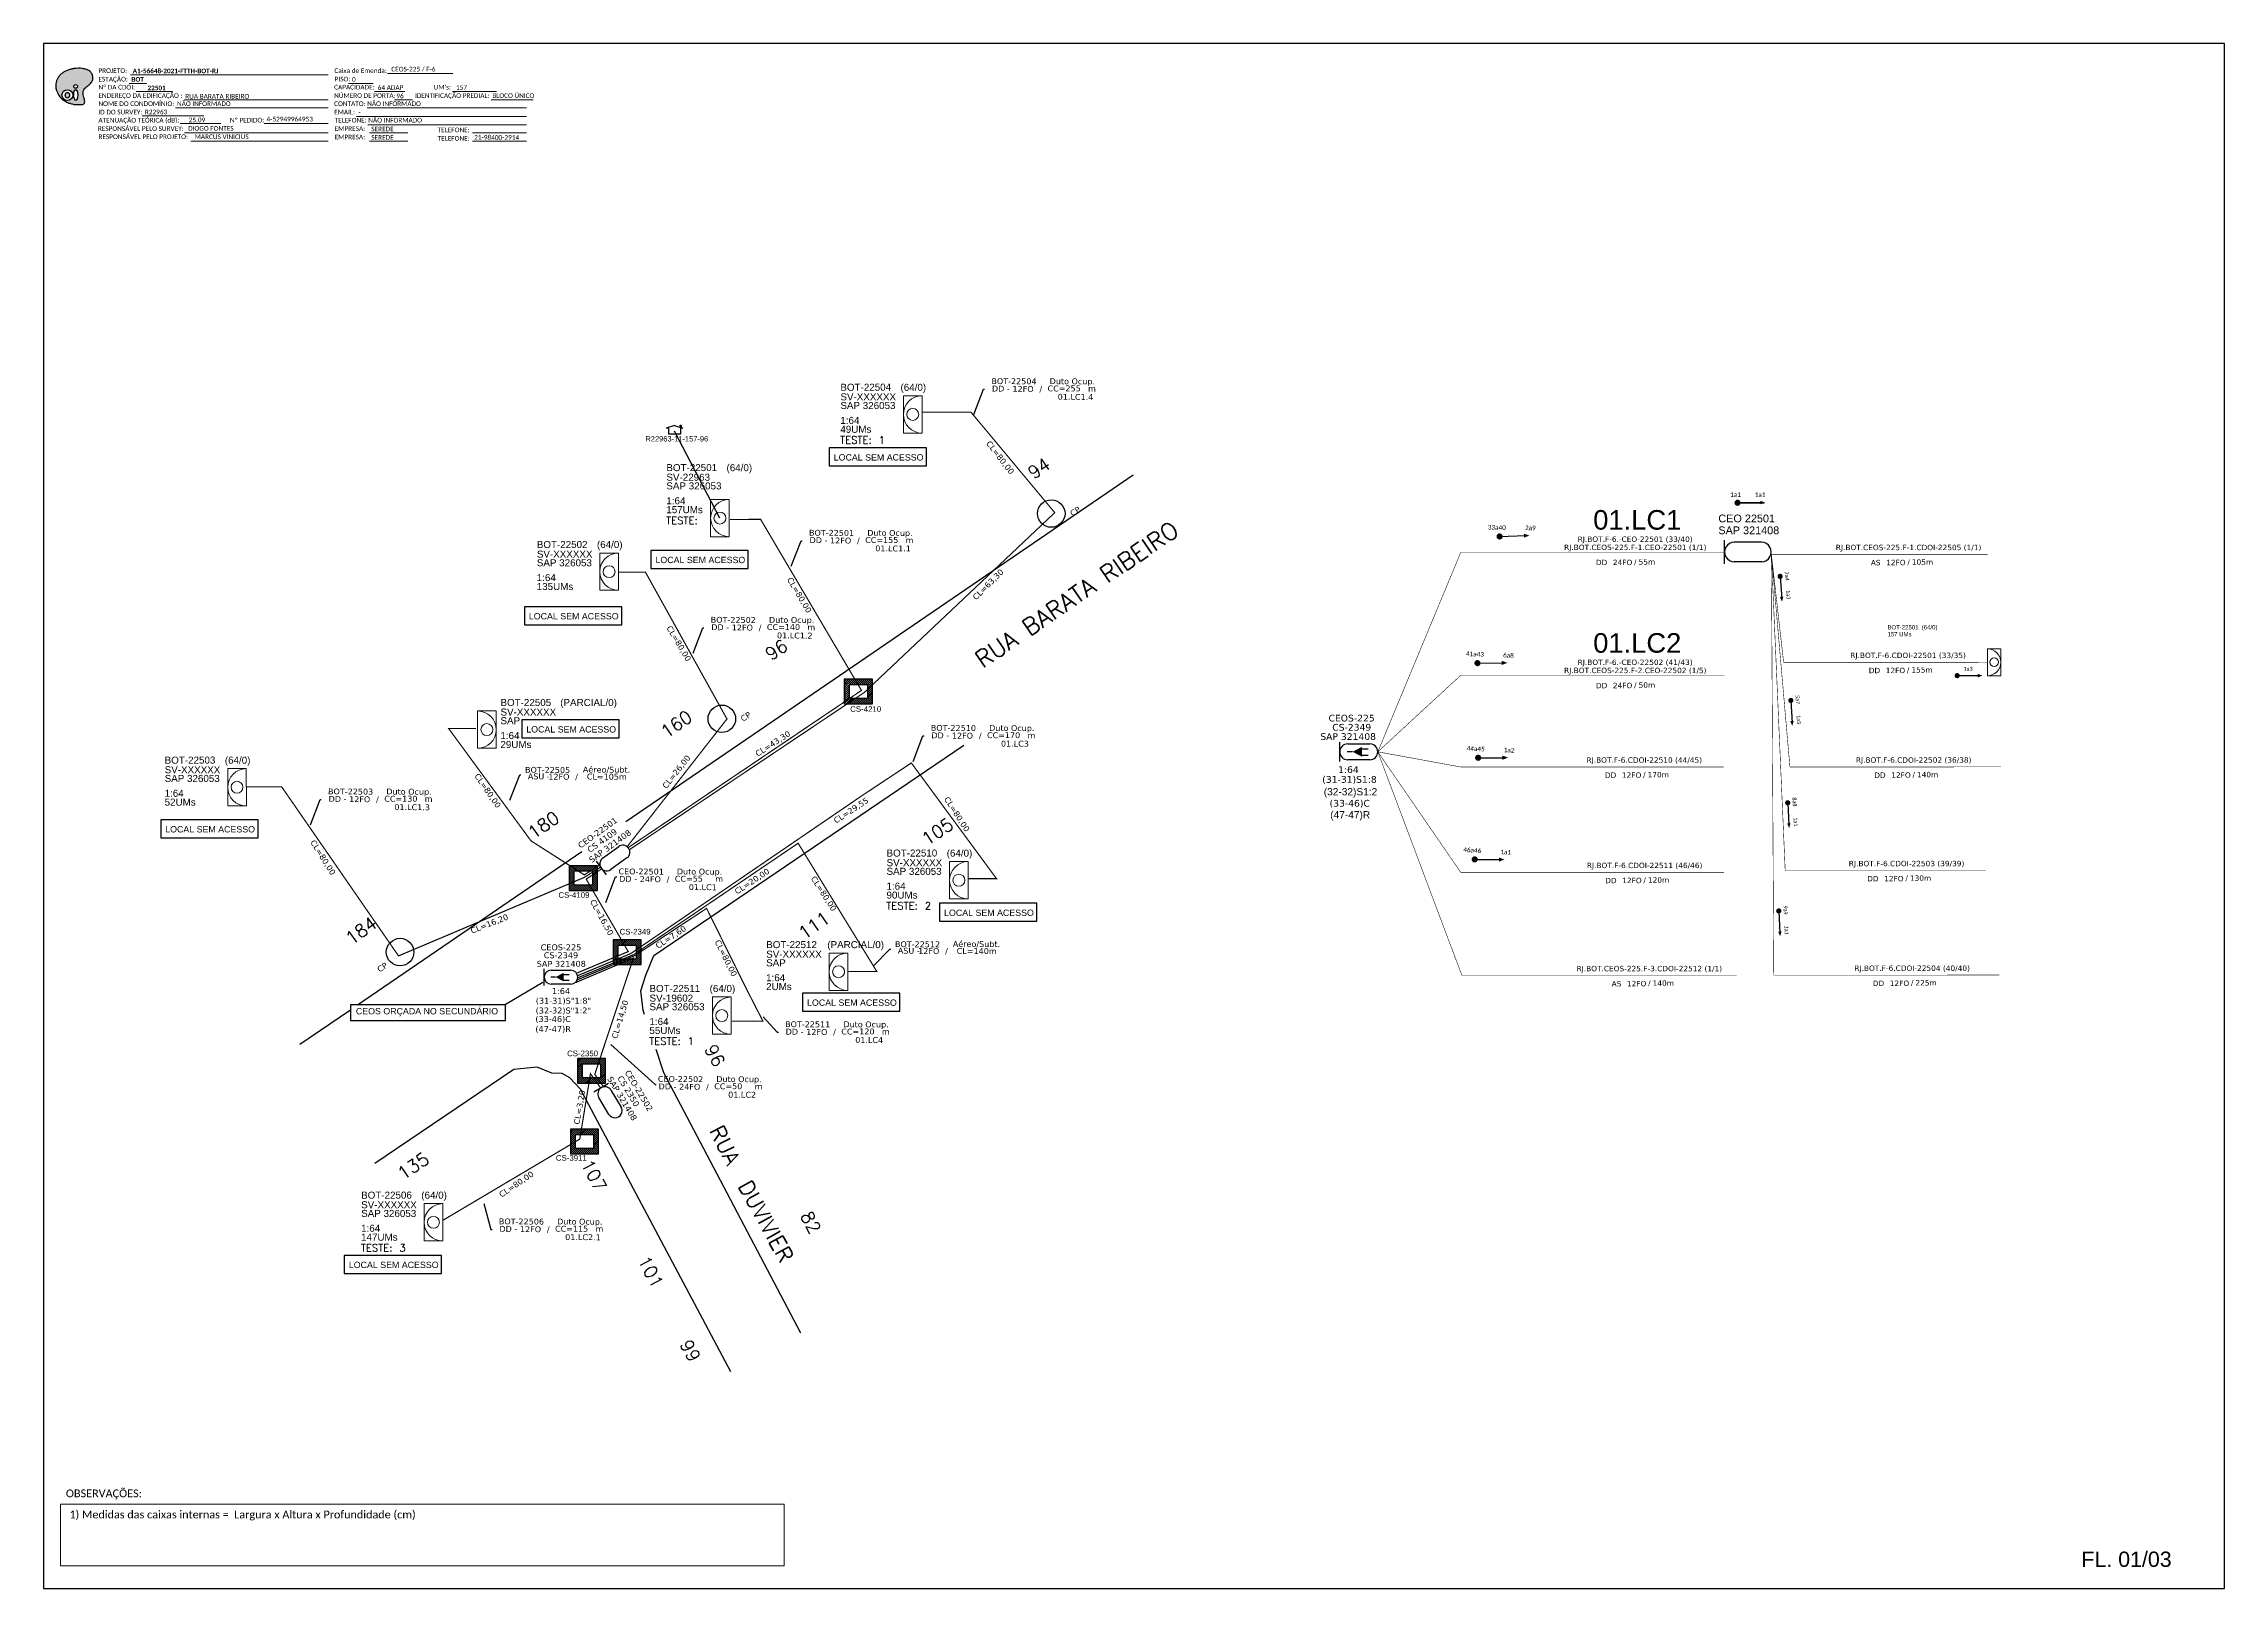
# Model space of a CAD drawing. Header units: millimetres. Extents: x 7977 to 746466, y 369 to 202040.
# Drawn here: x 743691 to 744530, y 201446 to 202040 of the extents above; entities that cross this region are included whole.
import ezdxf
from ezdxf.enums import TextEntityAlignment as Align

# ---------------------------------------------------------------- set-up
doc = ezdxf.new("R2010")
doc.units = ezdxf.units.MM
doc.linetypes.add('ARILSUPP', pattern=[2.98, 1.42, -0.71, 0.14, -0.71])
for name, color, linetype in [('10.1-Caixas Subterrâneas', 5, 'Continuous'), ('20.4-CEOS', 1, 'Continuous'), ('20.5-CEO', 1, 'Continuous'), ('CAP a instalar', 1, 'Continuous'), ('celulas gpon', 7, 'Continuous'), ('DROP DE CLIENTE', 140, 'Continuous'), ('label_cabos', 7, 'Continuous'), ('LC1', 3, 'Continuous'), ('Legenda', 1, 'Continuous'), ('Meio Fio', 7, 'Continuous'), ('ml', 1, 'Continuous'), ('MUB', 252, 'Continuous'), ('SETA', 7, 'Continuous'), ('surveys', 252, 'Continuous'), ('surveys legendas', 7, 'Continuous'), ('texto', 255, 'Continuous'), ('Txtruas', 150, 'Continuous')]:
    doc.layers.add(name, color=color, linetype=linetype)
for name, color, linetype, lineweight in [("20.0-LEGENDA DOS CDO'S", 1, 'Continuous', 0), ('20.1-CDO_INTERIOR', 1, 'Continuous', 0), ('40.1-ETIQUETAS', 1, 'Continuous', 20)]:
    doc.layers.add(name, color=color, linetype=linetype, lineweight=lineweight)
doc.layers.add('EXTRA', color=50, linetype='Continuous', plot=False)
doc.styles.add('ARIAL', font='arial.ttf')
doc.styles.add('ROMANS', font='romans.shx')
doc.styles.add('siredit', font='verdana.ttf')
doc.styles.get("Standard").update_dxf_attribs({"font": 'arial.ttf'})
doc.styles.add('WMF-Calibri0', font='calibri.ttf')
doc.styles.add('WMF-Calibri1', font='calibrib.ttf')
doc.dimstyles.get("Standard").update_dxf_attribs({"dimtxt": 0.18, "dimasz": 0.18, "dimexe": 0.18, "dimexo": 0.0625, "dimgap": 0.09, "dimtad": 0, "dimtih": 1, "dimtoh": 1, "dimdec": 4, "dimzin": 0, "dimdsep": 46, "dimtxsty": 'Standard', "dimcen": 0.09, "dimadec": 0, "dimazin": 0, "dimtfac": 1, "dimtdec": 4, "dimtofl": 0, "dimtmove": 0, "dimatfit": 3, "dimfxl": 0, "dimtolj": 1, "dimtzin": 0, "dimarcsym": 0})

# ---------------------------------------------------------------- blocks, each defined once
blk = doc.blocks.new('*X10')
at = {"color": 0, "linetype": 'Continuous'}
for p, q in [((-1.25, 0.34099), (-0.49099, 1.1)), ((-1.25, 0.517767), (-0.667767, 1.1)), ((-1.25, 0.694544), (-0.844544, 1.1)), ((-1.25, 0.87132), (-1.02132, 1.1)), ((-1.25, 1.048097), (-1.198097, 1.1)), ((-1.25, 0.164214), (-0.8035, 0.610714)), ((-1.25, -0.012563), (-0.8035, 0.433937)), ((-1.25, -0.18934), (-0.8035, 0.25716)), ((-1.25, -0.366117), (-0.8035, 0.080383)), ((-0.789214, 0.625), (-0.314214, 1.1)), ((-0.612437, 0.625), (-0.137437, 1.1)), ((-0.43566, 0.625), (0.03934, 1.1)), ((-0.258883, 0.625), (0.216117, 1.1)), ((-0.082107, 0.625), (0.392893, 1.1)), ((0.09467, 0.625), (0.56967, 1.1)), ((0.271447, 0.625), (0.746447, 1.1)), ((0.448223, 0.625), (0.923223, 1.1)), ((0.625, 0.625), (1.1, 1.1)), ((0.801777, 0.625), (1.25, 1.073223)), ((0.8035, 0.449947), (1.25, 0.896447)), ((0.8035, 0.27317), (1.25, 0.71967)), ((0.8035, 0.096393), (1.25, 0.542893)), ((0.8035, -0.080383), (1.25, 0.366117)), ((0.8035, -0.25716), (1.25, 0.18934)), ((0.8035, -0.433937), (1.25, 0.012563)), ((-1.25, -0.542893), (-0.8035, -0.096393)), ((-1.25, -0.71967), (-0.8035, -0.27317)), ((-1.25, -0.896447), (-0.8035, -0.449947)), ((-1.25, -1.073223), (-0.801777, -0.625)), ((-1.1, -1.1), (-0.625, -0.625)), ((-0.923223, -1.1), (-0.448223, -0.625)), ((-0.746447, -1.1), (-0.271447, -0.625)), ((-0.56967, -1.1), (-0.09467, -0.625)), ((-0.392893, -1.1), (0.082107, -0.625)), ((-0.216117, -1.1), (0.258883, -0.625)), ((-0.03934, -1.1), (0.43566, -0.625)), ((0.137437, -1.1), (0.612437, -0.625)), ((0.314214, -1.1), (0.789214, -0.625)), ((0.49099, -1.1), (1.25, -0.34099)), ((0.667767, -1.1), (1.25, -0.517767)), ((0.8035, -0.610714), (1.25, -0.164214)), ((0.844544, -1.1), (1.25, -0.694544)), ((1.02132, -1.1), (1.25, -0.87132)), ((1.198097, -1.1), (1.25, -1.048097))]:
    blk.add_line(p, q, dxfattribs=at)
blk = doc.blocks.new('MANHOLE_MQ')
at = {"color": 0, "linetype": 'Continuous'}
for p, q in [((0.00000623, 0.00000569), (-0.00000627, 0.00000569)), ((-0.00000627, 0.00000569), (-0.00000627, -0.00000531)), ((-0.00000404, 0.00000331), (0.00000399, 0.00000331)), ((-0.00000404, -0.00000294), (-0.00000404, 0.00000331)), ((0.00000399, 0.00000331), (0.00000399, -0.00000294)), ((0.00000623, -0.00000531), (0.00000623, 0.00000569)), ((-0.00000627, -0.00000531), (0.00000623, -0.00000531)), ((0.00000399, -0.00000294), (-0.00000404, -0.00000294)), ((0.00000399, -0.00000294), (0.00000399, -0.00000294))]:
    blk.add_line(p, q, dxfattribs=at)
at = {"color": 0, "linetype": 'Continuous', "xscale": 5e-06, "yscale": 5e-06, "zscale": 1e-05}
blk.add_blockref('*X10', (-0.00000002, 0.00000019), dxfattribs=at)
blk = doc.blocks.new('Teste  FTTH')
at = {"color": 0, "lineweight": 0, "style": 'ROMANS'}
for tag, p in [('TESTE', (-2.3, -0.29)), ('QTDE', (0.21, -0.29))]:
    blk.add_attdef(tag, p, '', height=0.48, dxfattribs=at)
for tag, p, flags in [('FID', (-2.23, -1.25), 1), ('FATOR', (-2.23, -2.03), 3), ('ID_ATIVIDADE', (-2.23, -2.72), 3)]:
    blk.add_attdef(tag, p, '', height=0.48, dxfattribs=dict(at, flags=flags))
blk = doc.blocks.new('Inst CB DT OCUP CFOA-SM-DD-G-24')
at = {"layer": 'label_cabos', "color": 0, "style": 'siredit'}
for tag, flags, p in [('ID_ATIVIDADE', 3, (1.31, 2.67)), ('FATOR', 1, (11.56, 2.55))]:
    blk.add_attdef(tag, text='', height=1, rotation=359.69, dxfattribs=dict(at, flags=flags)).set_placement(p, align=Align.MIDDLE_CENTER)
for tag, p in [('TIPO_CABO', (1.11, 0)), ('DESTINO_CABO', (3.13, 1.26)), ('CABO', (4.69, -0.05)), ('/', (7.71, -0.05)), ('LANCE', (10.41, 0.02)), ('TIPO_CABO', (13.11, 1.24)), ('UND', (16.46, 0)), ('FID', (13.65, -1.41))]:
    blk.add_attdef(tag, text='', height=1, rotation=359.69, dxfattribs=at).set_placement(p, align=Align.MIDDLE_CENTER)
blk.add_attdef('QTDE', (11.93, -0.45), '', height=1, rotation=359.69, dxfattribs=at)
blk = doc.blocks.new('Inst CB DT OCUP CFOA-SM-DD-S-12')
at = {"layer": 'label_cabos', "color": 0, "style": 'siredit'}
for tag, flags, p in [('ID_ATIVIDADE', 3, (1.31, 2.67)), ('FATOR', 1, (11.56, 2.55))]:
    blk.add_attdef(tag, text='', height=1, rotation=359.69, dxfattribs=dict(at, flags=flags)).set_placement(p, align=Align.MIDDLE_CENTER)
for tag, p in [('TIPO_CABO', (1.11, 0)), ('DESTINO_CABO', (3.13, 1.26)), ('CABO', (4.69, -0.05)), ('/', (7.71, -0.05)), ('LANCE', (10.41, 0.02)), ('TIPO_CABO', (13.11, 1.24)), ('UND', (16.46, 0)), ('FID', (13.65, -1.41))]:
    blk.add_attdef(tag, text='', height=1, rotation=359.69, dxfattribs=at).set_placement(p, align=Align.MIDDLE_CENTER)
blk.add_attdef('QTDE', (11.93, -0.45), '', height=1, rotation=359.69, dxfattribs=at)
blk = doc.blocks.new('LEGENDA DOS CABOS')
at = {"layer": 'EXTRA', "color": 0, "style": 'siredit'}
for tag, p in [('ID', (4.6, 0.97)), ('XX', (9.03, 0.97))]:
    blk.add_attdef(tag, text='', height=0.48, rotation=359.69, dxfattribs=at).set_placement(p, align=Align.MIDDLE_CENTER)
at = {"layer": 'Legenda', "color": 0, "style": 'siredit'}
for tag, p in [('TIPO_CABO', (1.31, 0)), ('CABO', (4.69, -0.05)), ('/', (6.81, -0.05)), ('METROS', (10.03, -0.05))]:
    blk.add_attdef(tag, text='', height=0.8, rotation=359.69, dxfattribs=at).set_placement(p, align=Align.MIDDLE_CENTER)
blk = doc.blocks.new('OI')
h = blk.add_hatch(color=40)
edge = h.paths.add_edge_path()
edge.add_spline(control_points=[(4.35, -0.67), (3.92, -0.99), (3.26, -1.5), (2.81, -2.59), (2.9, -3.5), (3.06, -4.27), (3.31, -4.85), (3.37, -5.39), (3.4, -5.88), (3.2, -6.4), (2.54, -6.61), (1.65, -6.63), (0.55, -6.67), (-0.56, -6.42), (-1.61, -6.14), (-2.77, -5.61), (-3.92, -4.77), (-4.89, -3.7), (-5.34, -2.65), (-5.6, -1.94), (-5.85, -0.96), (-5.71, 0.47), (-5.1, 2.02), (-4.14, 3.02), (-3.3, 3.61), (-2.37, 4.16), (-1.36, 4.44), (-0.56, 4.7), (0.79, 4.85), (2.24, 4.97), (3.79, 4.57), (4.67, 4.21), (5.44, 3.65), (5.76, 2.99), (6.03, 2.21), (6.01, 1.46), (5.72, 0.64), (5.31, 0.08), (4.88, -0.38), (4.51, -0.55), (4.35, -0.67)], knot_values=[0, 0, 0, 0, 1.60434, 2.417191, 3.427595, 4.282808, 4.776746, 5.304182, 5.888771, 6.258406, 6.858137, 7.79129, 8.986195, 10.124242, 11.187857, 12.242908, 13.953784, 15.414161, 16.515391, 17.349188, 17.675853, 19.552021, 21.515531, 22.568638, 23.63245, 24.621084, 25.782718, 26.745347, 27.142653, 29.870543, 31.004649, 31.921532, 32.709589, 33.801391, 34.042471, 35.192333, 35.971461, 36.628871, 37.254359, 37.836911, 37.836911, 37.836911, 37.836911], degree=3, periodic=0)
h.paths.add_polyline_path([(1.13, -0.87, -1), (-0.04, -0.87, -1)], flags=16)
edge = h.paths.add_edge_path(flags=16)
edge.add_ellipse((0.56, -3.59), major_axis=(-0.02, 1.71), ratio=0.361305, start_angle=0, end_angle=360)
h.paths.add_polyline_path([(-0.36, -3.62, -1), (-3.8, -3.62, -1)], flags=16)
edge = h.paths.add_edge_path(flags=0)
edge.add_ellipse((-2.08, -3.62), major_axis=(0, 0.885), ratio=0.758294, start_angle=0, end_angle=360)
at = {"color": 40}
for centre, radius in [((-2.08, -3.62), 1.72), ((0.54, -0.87), 0.587)]:
    blk.add_circle(centre, radius, dxfattribs=at)
blk.add_ellipse((-2.08, -3.62), major_axis=(0, 0.885), ratio=0.758294, start_param=-3.141592653589792, end_param=3.141592653589792, dxfattribs=at)
blk.add_ellipse((0.56, -3.59), major_axis=(-0.02, 1.71), ratio=0.361305, dxfattribs=at)
at = {"color": 40, "start_tangent": (-0.800898, -0.598801), "end_tangent": (-0.800898, -0.598801)}
blk.add_spline([(4.35, -0.67), (3.2, -1.78), (2.9, -2.54), (2.92, -3.55), (3.12, -4.38), (3.28, -4.85), (3.37, -5.37), (3.35, -5.95), (3.2, -6.29), (2.66, -6.55), (1.73, -6.63), (0.54, -6.62), (-0.58, -6.41), (-1.6, -6.11), (-2.56, -5.67), (-3.95, -4.67), (-4.89, -3.56), (-5.37, -2.56), (-5.64, -1.78), (-5.72, -1.46), (-5.63, 0.42), (-4.84, 2.22), (-4.13, 2.99), (-3.27, 3.62), (-2.4, 4.09), (-1.3, 4.47), (-0.37, 4.72), (0.02, 4.77), (2.75, 4.8), (3.85, 4.53), (4.69, 4.16), (5.31, 3.68), (5.85, 2.73), (5.93, 2.5), (5.94, 1.35), (5.67, 0.62), (5.29, 0.08), (4.84, -0.36), (4.35, -0.67)], degree=3, dxfattribs=at)

msp = doc.modelspace()

# ---------------------------------------------------------------- linework, layer by layer
at = {"color": 0, "lineweight": 0}
for p, q in [((743697.68, 201478.16), (743975.93, 201478.16)), ((743697.68, 201454.46), (743697.68, 201478.16)), ((743975.93, 201478.16), (743975.93, 201454.46)), ((743975.93, 201454.46), (743697.68, 201454.46))]:
    msp.add_line(p, q, dxfattribs=at)
msp.add_lwpolyline([(743691.13, 201445.77), (744529.69, 201445.77), (744529.69, 202039.77), (743691.13, 202039.77), (743691.13, 201445.77)])
at = {"color": 7, "lineweight": 0}
for points in [[(743724.6, 202027.73), (743800.57, 202027.73)], [(743823.41, 202028.22), (743848.54, 202028.22)], [(743724.08, 202024.45), (743730.63, 202024.45)], [(743726.74, 202021.38), (743740.69, 202021.38)], [(743808.37, 202024.5), (743817.85, 202024.5)], [(743818.42, 202021.38), (743830.03, 202021.38)], [(743848.36, 202021.38), (743865.21, 202021.38)], [(743729.06, 202011.97), (743752.69, 202011.97)], [(743741.9, 202015.03), (743800.57, 202015.03)], [(743745.31, 202018.15), (743800.57, 202018.15)], [(743811.49, 202011.8), (743876.76, 202011.8)], [(743815.53, 202015.03), (743876.76, 202015.03)], [(743826, 202018.15), (743832.95, 202018.15)], [(743863.17, 202018.15), (743879.35, 202018.15)], [(743743.6, 202009), (743759.27, 202009)], [(743745.31, 202005.45), (743800.57, 202005.45)], [(743747.8, 202002.21), (743800.57, 202002.21)], [(743775.93, 202009.01), (743800.43, 202009.01)], [(743776.43, 202009.01), (743800.58, 202009.01)], [(743815.78, 202008.56), (743876.76, 202008.56)], [(743816.39, 202005.45), (743831.19, 202005.45)], [(743816.39, 202002.21), (743831.19, 202002.21)], [(743855.99, 202005.45), (743876.76, 202005.45)], [(743855.99, 202002.21), (743876.76, 202002.21)]]:
    msp.add_lwpolyline(points, dxfattribs=at)
for points, const_width in [([(744342.48, 201863.8, 1), (744342.49, 201862.62, 1)], 1.17), ([(744250.39, 201850.25, 1), (744251.57, 201850.28, 1)], 1.18), ([(744358.85, 201835.42, 1), (744358.91, 201834.42, 1)], 1), ([(744241.9, 201801.54, 1), (744243.08, 201801.55, 1)], 1.18), ([(744426.44, 201796.74, 1), (744427.44, 201796.74, 1)], 1), ([(744362.97, 201787.69, 1), (744363.02, 201786.7, 1)], 1), ([(744242.16, 201765.16, 1), (744243.34, 201765.16, 1)], 1.18), ([(744240.82, 201726.11, 1), (744242, 201726.1, 1)], 1.18)]:
    msp.add_lwpolyline(points, format="xyb", close=True, dxfattribs=dict(const_width=const_width))
at = {"color": 0, "const_width": 1}
for points in [[(744361.76, 201748.36, 1), (744361.81, 201747.36, 1)], [(744358.3, 201706.76, 1), (744358.35, 201705.76, 1)]]:
    msp.add_lwpolyline(points, format="xyb", close=True, dxfattribs=at)
at = {"layer": '20.1-CDO_INTERIOR', "color": 0, "lineweight": 18}
for points in [[(744021.74, 201890.02), (744021.73, 201904.36), (744028.9, 201904.37), (744028.91, 201890.02)], [(743905.01, 201829.55), (743905, 201843.89), (743912.17, 201843.9), (743912.18, 201829.55)], [(743865.16, 201768.82), (743865.17, 201783.16), (743857.99, 201783.17), (743857.99, 201768.82)], [(743761.91, 201746.64), (743761.9, 201760.98), (743769.07, 201760.98), (743769.08, 201746.64)], [(744039.49, 201710.91), (744039.48, 201725.25), (744046.66, 201725.25), (744046.66, 201710.91)], [(743993.21, 201675.71), (743993.2, 201690.06), (744000.37, 201690.06), (744000.38, 201675.72)], [(743948.33, 201658.84), (743948.32, 201673.18), (743955.5, 201673.18), (743955.5, 201658.84)], [(743837.46, 201579.37), (743837.45, 201593.71), (743844.63, 201593.71), (743844.63, 201579.37)]]:
    msp.add_lwpolyline(points, close=True, dxfattribs=at)
at = {"layer": '20.1-CDO_INTERIOR', "lineweight": 18}
for points in [[(743947.62, 201850.16), (743947.61, 201864.5), (743954.78, 201864.51), (743954.79, 201850.16)], [(744443.72, 201796.73), (744443.72, 201807.06), (744438.55, 201807.06), (744438.55, 201796.73)]]:
    msp.add_lwpolyline(points, close=True, dxfattribs=at)
at = {"layer": '20.1-CDO_INTERIOR', "color": 0, "lineweight": 18}
for centre in [(744025.32, 201897.19), (743908.59, 201836.72), (743861.58, 201775.99), (743765.49, 201753.81), (744043.07, 201718.08), (743996.79, 201682.89), (743951.91, 201666.01), (743841.04, 201586.54)]:
    msp.add_circle(centre, 2.3, dxfattribs=at)
at = {"layer": '20.1-CDO_INTERIOR', "lineweight": 18}
for centre, radius in [((743951.2, 201857.33), 2.3), ((744441.13, 201801.9), 1.65)]:
    msp.add_circle(centre, radius, dxfattribs=at)
at = {"layer": '20.1-CDO_INTERIOR', "color": 0, "lineweight": 18}
for centre, start, end in [((744028.91, 201897.19), 90.02759, 270.02759), ((743912.18, 201836.73), 90.02759, 270.02759), ((743857.99, 201775.99), 269.97241, 89.97241), ((743769.08, 201753.81), 90.02759, 270.02759), ((744046.66, 201718.08), 90.02759, 270.02759), ((744000.37, 201682.89), 90.02759, 270.02759), ((743955.5, 201666.01), 90.02759, 270.02759), ((743844.63, 201586.54), 90.02759, 270.02759)]:
    msp.add_arc(centre, 7.17, start, end, dxfattribs=at)
at = {"layer": '20.1-CDO_INTERIOR', "lineweight": 18}
for centre, radius, start, end in [((743954.79, 201857.34), 7.17, 90.02759, 270.02759), ((744438.55, 201801.9), 5.17, 270, 90)]:
    msp.add_arc(centre, radius, start, end, dxfattribs=at)
at = {"layer": '20.4-CEOS', "color": 0}
for p, q in [((744192.58, 201770.5), (744201.12, 201770.5)), ((744201.12, 201764.41), (744192.58, 201764.41)), ((743886.31, 201683.51), (743893.83, 201683.51)), ((743893.83, 201678.14), (743886.31, 201678.14))]:
    msp.add_line(p, q, dxfattribs=at)
for points in [[(744189.53, 201763.78), (744189.53, 201771.13)], [(744194.49, 201767.46), (744192.44, 201767.46)], [(744197.86, 201768.66), (744200.45, 201768.66)], [(744197.86, 201766.13), (744200.45, 201766.13)], [(743883.63, 201677.59), (743883.63, 201684.06)], [(743887.99, 201680.83), (743886.19, 201680.83)], [(743890.96, 201681.89), (743893.25, 201681.89)], [(743890.96, 201679.66), (743893.25, 201679.66)]]:
    msp.add_lwpolyline(points, dxfattribs=at)
for points in [[(744194.49, 201767.46, 0, 3.76, 0), (744198.02, 201767.46, 3.76, 3.76, 0)], [(743887.99, 201680.83, 0, 3.31, 0), (743891.1, 201680.83, 3.31, 3.31, 0)]]:
    msp.add_lwpolyline(points, format="xyseb", dxfattribs=at)
for centre, radius, start, end in [((744192.58, 201767.46), 3.04, 90, 270), ((744201.12, 201767.46), 3.04, 270, 90), ((743886.31, 201680.83), 2.68, 90, 270), ((743893.83, 201680.83), 2.68, 270, 90)]:
    msp.add_arc(centre, radius, start, end, dxfattribs=at)
at = {"layer": '20.5-CEO', "color": 5}
for p, q in [((743906.09, 201726.56), (743912.26, 201731.02)), ((743915.44, 201726.63), (743909.28, 201722.16))]:
    msp.add_line(p, q, dxfattribs=at)
at = {"layer": '20.5-CEO', "color": 0}
for p, q in [((743908.51, 201628.04), (743904.61, 201634.58)), ((743909.28, 201637.36), (743913.18, 201630.82))]:
    msp.add_line(p, q, dxfattribs=at)
at = {"layer": '20.5-CEO', "color": 5}
msp.add_lwpolyline([(743903.57, 201725.42), (743907.41, 201720.12)], dxfattribs=at)
at = {"layer": '20.5-CEO', "color": 0}
msp.add_lwpolyline([(743908.37, 201639.97), (743902.74, 201636.62)], dxfattribs=at)
at = {"layer": '20.5-CEO', "color": 5}
for centre, start, end in [((743907.68, 201724.36), 125.91777, 305.91777), ((743913.85, 201728.83), 305.91777, 125.91777)]:
    msp.add_arc(centre, 2.71, start, end, dxfattribs=at)
at = {"layer": '20.5-CEO', "color": 0}
for centre, start, end in [((743906.95, 201635.97), 30.8156, 210.8156), ((743910.85, 201629.43), 210.8156, 30.8156)]:
    msp.add_arc(centre, 2.71, start, end, dxfattribs=at)
at = {"layer": 'CAP a instalar', "color": 0, "ltscale": 5}
for points, const_width in [([(744071.34, 201851.3), (744079.93, 201859.42), (744047.73, 201898.05), (744028.96, 201898.06)], 0.45), ([(743916.32, 201729.78), (744006.75, 201790.31), (744071.34, 201851.3)], 0.45), ([(744236.04, 201844.11), (744204.16, 201767.46)], 0.2), ([(744236.04, 201844.11), (744277.7, 201844.11)], 0.2), ([(744277.7, 201844.11), (744337.52, 201844.11)], 0.2), ([(744355.5, 201843.38), (744438.73, 201843.4)], 0.2), ([(744355.5, 201843.38), (744362.63, 201761.62)], 0.2), ([(744360.81, 201721.8), (744355.5, 201843.38)], 0.2), ([(744355.5, 201843.38), (744356.42, 201681.56)], 0.2), ([(743915.52, 201730.97), (743953.89, 201780.08), (743922.56, 201836.51), (743912.42, 201836.52)], 0.45), ([(744235.94, 201796.78), (744204.16, 201767.46)], 0.2), ([(744235.94, 201796.78), (744277.7, 201796.78)], 0.2), ([(744277.7, 201796.78), (744337.52, 201796.78)], 0.2), ([(743904.68, 201723.73), (743899.05, 201720.12), (743878.54, 201733.21), (743846.89, 201776.39), (743857.44, 201776.39)], 0.45), ([(744236.04, 201761.62), (744204.16, 201767.46)], 0.2), ([(744236.04, 201721.11), (744204.16, 201767.46)], 0.2), ([(744236.51, 201681.42), (744204.16, 201767.46)], 0.2), ([(743896.46, 201681.38), (743916.91, 201689.88), (744005.75, 201750.55), (744024.79, 201763.17), (744057.55, 201718.66), (744046.76, 201718.67)], 0.45), ([(744236.04, 201761.62), (744337.11, 201761.65)], 0.2), ([(744362.63, 201761.62), (744443.78, 201761.66)], 0.2), ([(743905.17, 201723.02), (743899.11, 201719.2), (743827.6, 201688.98), (743782.67, 201753.98), (743769.23, 201754.02)], 0.45), ([(743896.57, 201680.58), (743918.11, 201689.51), (743981.26, 201732.29), (744011.5, 201683.01), (744000.36, 201682.99)], 0.45), ([(743896.34, 201682.44), (743915.92, 201690.64), (743899.77, 201718.49), (743905.76, 201722.46)], 0.45), ([(744236.04, 201721.11), (744337.24, 201721.13)], 0.2), ([(744360.81, 201721.8), (744437.97, 201721.84)], 0.2), ([(743896.16, 201679.69), (743918.44, 201689.09), (743946.07, 201707.25), (743962.78, 201673.44)], 0.45), ([(743895.58, 201678.67), (743917.91, 201688.16), (743903.05, 201643.43), (743906.34, 201638.8)], 0.45), ([(744236.51, 201681.42), (744342.13, 201681.47)], 0.2), ([(744356.42, 201681.56), (744443.2, 201681.61)], 0.2), ([(743962.68, 201673.74), (743967.72, 201663.89), (743955.89, 201663.89)], 0.45), ([(743905.24, 201638.33), (743901.41, 201643.66), (743897.3, 201618.55), (743844.53, 201587.23)], 0.45)]:
    msp.add_lwpolyline(points, dxfattribs=dict(at, const_width=const_width))
at = {"layer": 'CAP a instalar', "ltscale": 5, "const_width": 0.45}
msp.add_lwpolyline([(743915.91, 201730.6), (744005.61, 201791.06), (743966.85, 201856.82), (743955.03, 201856.81)], dxfattribs=at)
at = {"layer": 'CAP a instalar', "color": 1, "ltscale": 5, "const_width": 0.2}
for points in [[(744355.5, 201843.38), (744360.21, 201801.85)], [(744360.21, 201801.85), (744438.55, 201801.9)]]:
    msp.add_lwpolyline(points, dxfattribs=at)
at = {"layer": 'DROP DE CLIENTE'}
msp.add_lwpolyline([(743951.2, 201857.33), (743933.7, 201890.76)], dxfattribs=at)
at = {"layer": 'Meio Fio', "color": 0}
for points in [[(744030.64, 201884.33), (743993.22, 201884.33), (743993.22, 201877.42), (744030.64, 201877.42)], [(743962.09, 201844.88), (743924.67, 201844.88), (743924.67, 201837.97), (743962.09, 201837.97)], [(743913.41, 201823.25), (743875.99, 201823.25), (743875.99, 201816.34), (743913.41, 201816.34)], [(743912.42, 201779.75), (743875, 201779.75), (743875, 201772.84), (743912.42, 201772.84)], [(743773.58, 201741.32), (743736.16, 201741.32), (743736.16, 201734.41), (743773.58, 201734.41)], [(744073.07, 201709.22), (744035.65, 201709.22), (744035.65, 201702.31), (744073.07, 201702.31)], [(743868.73, 201670.16), (743809.11, 201670.16), (743809.11, 201664.2), (743868.73, 201664.2)], [(744020.38, 201674.66), (743982.96, 201674.66), (743982.96, 201667.74), (744020.38, 201667.74)], [(743844.18, 201573.82), (743806.76, 201573.82), (743806.76, 201566.91), (743844.18, 201566.91)]]:
    msp.add_lwpolyline(points, close=True, dxfattribs=at)
msp.add_lwpolyline([(743868.4, 201670.16), (743883.08, 201678.9)], dxfattribs=at)
at = {"layer": 'ml', "color": 5}
for centre in [(744078.58, 201859.08), (743951.92, 201780.14), (743828.2, 201690.44)]:
    msp.add_circle(centre, 5.3, dxfattribs=at)
at = {"layer": 'MUB'}
for points in [[(743914.99, 201740.64), (744110.07, 201873.93)], [(743922.22, 201666.43), (743921.71, 201667.95), (743920.82, 201675.49), (743922.67, 201681.6), (743925.74, 201689.1), (744044.92, 201770.02)], [(743811.83, 201670.16), (743898.04, 201729.07)], [(743789.61, 201654.98), (743809.11, 201668.3)], [(743982.31, 201543.85), (743929.67, 201644.04), (743926.71, 201652.93)], [(743955.33, 201529.02), (743897.56, 201637.69), (743893.43, 201642.12), (743890.46, 201643.77), (743886.53, 201643.9), (743880.88, 201646.25), (743871.89, 201645.29), (743818.53, 201609.15)]]:
    msp.add_lwpolyline(points, dxfattribs=at)
at = {"layer": 'SETA'}
for points in [[(744342.53, 201863.15), (744352.69, 201863.15)], [(744352.69, 201863.15), (744342.53, 201863.15)], [(744250.98, 201850.27), (744261.14, 201850.58)], [(744358.88, 201834.92), (744359.47, 201826.34)], [(744242.49, 201801.55), (744252.65, 201801.63)], [(744426.94, 201796.74), (744435.54, 201796.74)], [(744362.99, 201787.19), (744363.45, 201778.61)], [(744242.75, 201765.16), (744252.91, 201765.2)], [(744241.41, 201726.11), (744251.57, 201726)]]:
    msp.add_lwpolyline(points, dxfattribs=at)
at = {"layer": 'SETA', "color": 0}
for points in [[(744361.79, 201747.86), (744362.25, 201739.28)], [(744358.33, 201706.26), (744358.79, 201697.68)]]:
    msp.add_lwpolyline(points, dxfattribs=at)
at = {"layer": 'SETA'}
for points in [[(744343.34, 201863.95), (744341.18, 201863.17), (744343.34, 201862.38)], [(744351.27, 201863.96), (744353.1, 201863.29), (744351.27, 201862.62)], [(744260.3, 201851.36), (744262.49, 201850.63), (744260.35, 201849.78)], [(744360.1, 201827.08), (744359.56, 201825.2), (744358.77, 201826.98)], [(744251.83, 201802.43), (744254, 201801.66), (744251.84, 201800.85)], [(744434.85, 201797.42), (744436.68, 201796.75), (744434.85, 201796.08)], [(744364.1, 201779.34), (744363.53, 201777.47), (744362.76, 201779.26)], [(744252.1, 201766), (744254.26, 201765.22), (744252.1, 201764.42)], [(744250.76, 201726.81), (744252.92, 201726), (744250.74, 201725.24)]]:
    msp.add_solid(points, dxfattribs=at)
at = {"layer": 'SETA', "color": 0}
for points in [[(744362.89, 201740), (744362.32, 201738.14), (744361.56, 201739.93)], [(744359.43, 201698.4), (744358.86, 201696.54), (744358.1, 201698.33)]]:
    msp.add_solid(points, dxfattribs=at)
at = {"layer": 'surveys'}
for p, q in [((743933.76, 201892.9), (743930.54, 201891.96)), ((743933.76, 201892.9), (743936.98, 201891.96)), ((743935.92, 201893.04), (743936.26, 201893.04)), ((743935.92, 201892.29), (743935.92, 201893.04)), ((743936.26, 201893.04), (743936.26, 201892.19)), ((743931.56, 201889.65), (743931.56, 201891.95)), ((743935.97, 201889.65), (743931.56, 201889.65)), ((743936.98, 201891.96), (743935.97, 201891.96)), ((743935.97, 201891.96), (743935.97, 201889.65))]:
    msp.add_line(p, q, dxfattribs=at)
msp.add_lwpolyline([(743931.56, 201891.95), (743930.54, 201891.96)], dxfattribs=at)
at = {"layer": 'Txtruas', "color": 5}
msp.add_line((744351.72, 201848.02), (744341.25, 201848.02), dxfattribs=at)
for points in [[(744337.51, 201839.8), (744337.52, 201848.79)], [(744351.7, 201840.56), (744341.24, 201840.56)]]:
    msp.add_lwpolyline(points, dxfattribs=at)
for centre, start, end in [((744341.25, 201844.29), 89.92108, 269.92248), ((744351.71, 201844.29), 269.92108, 89.92248)]:
    msp.add_arc(centre, 3.73, start, end, dxfattribs=at)

# ---------------------------------------------------------------- block references
at = {"color": 7, "xscale": 1.213923925196705, "yscale": 1.21392392515554, "zscale": 1.213923925163967, "rotation": 0.153289602326381}
msp.add_blockref('OI', (743702.79, 202024.36), dxfattribs=at)
at = {"color": 0, "lineweight": 0}
ref = msp.add_blockref('Inst CB DT OCUP CFOA-SM-DD-S-12', (744057.21, 201907.11), dxfattribs=dict(at, xscale=2.25, yscale=2.25, zscale=2.25))
ref.add_attrib('DESTINO_CABO', 'BOT-22504', dxfattribs={"layer": 'label_cabos', "color": 0, "height": 2.25, "rotation": 359.69001, "style": 'siredit'}).set_placement((744064.26, 201909.95), align=Align.MIDDLE_CENTER)
ref.add_attrib('TIPO_CABO', 'Duto Ocup.', dxfattribs={"layer": 'label_cabos', "color": 0, "height": 2.25, "rotation": 359.69001, "style": 'siredit'}).set_placement((744086.7, 201909.91), align=Align.MIDDLE_CENTER)
ref.add_attrib('/', '/', dxfattribs={"layer": 'label_cabos', "color": 0, "height": 2.25, "rotation": 359.69001, "style": 'siredit'}).set_placement((744074.57, 201906.99), align=Align.MIDDLE_CENTER)
ref.add_attrib('FID', '01.LC1.4', dxfattribs={"layer": 'label_cabos', "color": 0, "height": 2.25, "rotation": 359.69001, "style": 'siredit'}).set_placement((744087.92, 201903.93), align=Align.MIDDLE_CENTER)
ref.add_attrib('LANCE', 'CC=', dxfattribs={"layer": 'label_cabos', "color": 0, "height": 2.25, "rotation": 359.69001, "style": 'siredit'}).set_placement((744080.63, 201907.16), align=Align.MIDDLE_CENTER)
ref.add_attrib('UND', 'm', dxfattribs={"layer": 'label_cabos', "color": 0, "height": 2.25, "rotation": 359.69001, "style": 'siredit'}).set_placement((744094.25, 201907.11), align=Align.MIDDLE_CENTER)
ref.add_attrib('CABO', '12FO', dxfattribs={"layer": 'label_cabos', "color": 0, "height": 2.25, "rotation": 359.69001, "style": 'siredit'}).set_placement((744067.75, 201906.99), align=Align.MIDDLE_CENTER)
ref.add_attrib('TIPO_CABO', 'DD - ', dxfattribs={"layer": 'label_cabos', "color": 0, "height": 2.25, "rotation": 359.69001, "style": 'siredit'}).set_placement((744059.71, 201907.1), align=Align.MIDDLE_CENTER)
ref.add_attrib('QTDE', '255', (744084.05, 201906.09), dxfattribs={"layer": 'label_cabos', "color": 0, "height": 2.25, "rotation": 359.69001, "style": 'siredit'})
ref = msp.add_blockref('Inst CB DT OCUP CFOA-SM-DD-S-12', (743987.06, 201848.82), dxfattribs=dict(at, xscale=2.25, yscale=2.25, zscale=2.25))
ref.add_attrib('DESTINO_CABO', 'BOT-22501', dxfattribs={"layer": 'label_cabos', "color": 0, "height": 2.25, "rotation": 359.69001, "style": 'siredit'}).set_placement((743994.11, 201851.66), align=Align.MIDDLE_CENTER)
ref.add_attrib('TIPO_CABO', 'Duto Ocup.', dxfattribs={"layer": 'label_cabos', "color": 0, "height": 2.25, "rotation": 359.69001, "style": 'siredit'}).set_placement((744016.56, 201851.62), align=Align.MIDDLE_CENTER)
ref.add_attrib('/', '/', dxfattribs={"layer": 'label_cabos', "color": 0, "height": 2.25, "rotation": 359.69001, "style": 'siredit'}).set_placement((744004.42, 201848.7), align=Align.MIDDLE_CENTER)
ref.add_attrib('FID', '01.LC1.1', dxfattribs={"layer": 'label_cabos', "color": 0, "height": 2.25, "rotation": 359.69001, "style": 'siredit'}).set_placement((744017.77, 201845.64), align=Align.MIDDLE_CENTER)
ref.add_attrib('LANCE', 'CC=', dxfattribs={"layer": 'label_cabos', "color": 0, "height": 2.25, "rotation": 359.69001, "style": 'siredit'}).set_placement((744010.49, 201848.87), align=Align.MIDDLE_CENTER)
ref.add_attrib('UND', 'm', dxfattribs={"layer": 'label_cabos', "color": 0, "height": 2.25, "rotation": 359.69001, "style": 'siredit'}).set_placement((744024.11, 201848.82), align=Align.MIDDLE_CENTER)
ref.add_attrib('CABO', '12FO', dxfattribs={"layer": 'label_cabos', "color": 0, "height": 2.25, "rotation": 359.69001, "style": 'siredit'}).set_placement((743997.61, 201848.7), align=Align.MIDDLE_CENTER)
ref.add_attrib('TIPO_CABO', 'DD - ', dxfattribs={"layer": 'label_cabos', "color": 0, "height": 2.25, "rotation": 359.69001, "style": 'siredit'}).set_placement((743989.57, 201848.81), align=Align.MIDDLE_CENTER)
ref.add_attrib('QTDE', '155', (744013.9, 201847.8), dxfattribs={"layer": 'label_cabos', "color": 0, "height": 2.25, "rotation": 359.69001, "style": 'siredit'})
ref = msp.add_blockref('Inst CB DT OCUP CFOA-SM-DD-S-12', (743949.27, 201815.35), dxfattribs=dict(at, xscale=2.25, yscale=2.25, zscale=2.25))
ref.add_attrib('DESTINO_CABO', 'BOT-22502', dxfattribs={"layer": 'label_cabos', "color": 0, "height": 2.25, "rotation": 359.69001, "style": 'siredit'}).set_placement((743956.32, 201818.19), align=Align.MIDDLE_CENTER)
ref.add_attrib('TIPO_CABO', 'Duto Ocup.', dxfattribs={"layer": 'label_cabos', "color": 0, "height": 2.25, "rotation": 359.69001, "style": 'siredit'}).set_placement((743978.77, 201818.15), align=Align.MIDDLE_CENTER)
ref.add_attrib('/', '/', dxfattribs={"layer": 'label_cabos', "color": 0, "height": 2.25, "rotation": 359.69001, "style": 'siredit'}).set_placement((743966.63, 201815.23), align=Align.MIDDLE_CENTER)
ref.add_attrib('FID', '01.LC1.2', dxfattribs={"layer": 'label_cabos', "color": 0, "height": 2.25, "rotation": 359.69001, "style": 'siredit'}).set_placement((743979.98, 201812.17), align=Align.MIDDLE_CENTER)
ref.add_attrib('LANCE', 'CC=', dxfattribs={"layer": 'label_cabos', "color": 0, "height": 2.25, "rotation": 359.69001, "style": 'siredit'}).set_placement((743972.69, 201815.4), align=Align.MIDDLE_CENTER)
ref.add_attrib('UND', 'm', dxfattribs={"layer": 'label_cabos', "color": 0, "height": 2.25, "rotation": 359.69001, "style": 'siredit'}).set_placement((743986.32, 201815.35), align=Align.MIDDLE_CENTER)
ref.add_attrib('CABO', '12FO', dxfattribs={"layer": 'label_cabos', "color": 0, "height": 2.25, "rotation": 359.69001, "style": 'siredit'}).set_placement((743959.82, 201815.23), align=Align.MIDDLE_CENTER)
ref.add_attrib('TIPO_CABO', 'DD - ', dxfattribs={"layer": 'label_cabos', "color": 0, "height": 2.25, "rotation": 359.69001, "style": 'siredit'}).set_placement((743951.78, 201815.34), align=Align.MIDDLE_CENTER)
ref.add_attrib('QTDE', '140', (743976.11, 201814.33), dxfattribs={"layer": 'label_cabos', "color": 0, "height": 2.25, "rotation": 359.69001, "style": 'siredit'})
ref = msp.add_blockref('Inst CB DT OCUP CFOA-SM-DD-S-12', (744033.91, 201773.78), dxfattribs=dict(at, xscale=2.25, yscale=2.25, zscale=2.25))
ref.add_attrib('DESTINO_CABO', 'BOT-22510', dxfattribs={"layer": 'label_cabos', "color": 0, "height": 2.25, "rotation": 359.69001, "style": 'siredit'}).set_placement((744040.96, 201776.62), align=Align.MIDDLE_CENTER)
ref.add_attrib('TIPO_CABO', 'Duto Ocup.', dxfattribs={"layer": 'label_cabos', "color": 0, "height": 2.25, "rotation": 359.69001, "style": 'siredit'}).set_placement((744063.41, 201776.58), align=Align.MIDDLE_CENTER)
ref.add_attrib('/', '/', dxfattribs={"layer": 'label_cabos', "color": 0, "height": 2.25, "rotation": 359.69001, "style": 'siredit'}).set_placement((744051.27, 201773.66), align=Align.MIDDLE_CENTER)
ref.add_attrib('FID', '01.LC3', dxfattribs={"layer": 'label_cabos', "color": 0, "height": 2.25, "rotation": 359.69001, "style": 'siredit'}).set_placement((744064.62, 201770.6), align=Align.MIDDLE_CENTER)
ref.add_attrib('LANCE', 'CC=', dxfattribs={"layer": 'label_cabos', "color": 0, "height": 2.25, "rotation": 359.69001, "style": 'siredit'}).set_placement((744057.33, 201773.83), align=Align.MIDDLE_CENTER)
ref.add_attrib('UND', 'm', dxfattribs={"layer": 'label_cabos', "color": 0, "height": 2.25, "rotation": 359.69001, "style": 'siredit'}).set_placement((744070.96, 201773.78), align=Align.MIDDLE_CENTER)
ref.add_attrib('CABO', '12FO', dxfattribs={"layer": 'label_cabos', "color": 0, "height": 2.25, "rotation": 359.69001, "style": 'siredit'}).set_placement((744044.45, 201773.66), align=Align.MIDDLE_CENTER)
ref.add_attrib('TIPO_CABO', 'DD - ', dxfattribs={"layer": 'label_cabos', "color": 0, "height": 2.25, "rotation": 359.69001, "style": 'siredit'}).set_placement((744036.41, 201773.77), align=Align.MIDDLE_CENTER)
ref.add_attrib('QTDE', '170', (744060.75, 201772.76), dxfattribs={"layer": 'label_cabos', "color": 0, "height": 2.25, "rotation": 359.69001, "style": 'siredit'})
ref = msp.add_blockref('Inst CB DT OCUP CFOA-SM-DD-S-12', (743802.14, 201749.34), dxfattribs=dict(at, xscale=2.25, yscale=2.25, zscale=2.25))
ref.add_attrib('DESTINO_CABO', 'BOT-22503', dxfattribs={"layer": 'label_cabos', "color": 0, "height": 2.25, "rotation": 359.69001, "style": 'siredit'}).set_placement((743809.18, 201752.18), align=Align.MIDDLE_CENTER)
ref.add_attrib('TIPO_CABO', 'Duto Ocup.', dxfattribs={"layer": 'label_cabos', "color": 0, "height": 2.25, "rotation": 359.69001, "style": 'siredit'}).set_placement((743831.63, 201752.14), align=Align.MIDDLE_CENTER)
ref.add_attrib('/', '/', dxfattribs={"layer": 'label_cabos', "color": 0, "height": 2.25, "rotation": 359.69001, "style": 'siredit'}).set_placement((743819.49, 201749.22), align=Align.MIDDLE_CENTER)
ref.add_attrib('FID', '01.LC1.3', dxfattribs={"layer": 'label_cabos', "color": 0, "height": 2.25, "rotation": 359.69001, "style": 'siredit'}).set_placement((743832.84, 201746.16), align=Align.MIDDLE_CENTER)
ref.add_attrib('LANCE', 'CC=', dxfattribs={"layer": 'label_cabos', "color": 0, "height": 2.25, "rotation": 359.69001, "style": 'siredit'}).set_placement((743825.56, 201749.39), align=Align.MIDDLE_CENTER)
ref.add_attrib('UND', 'm', dxfattribs={"layer": 'label_cabos', "color": 0, "height": 2.25, "rotation": 359.69001, "style": 'siredit'}).set_placement((743839.18, 201749.34), align=Align.MIDDLE_CENTER)
ref.add_attrib('CABO', '12FO', dxfattribs={"layer": 'label_cabos', "color": 0, "height": 2.25, "rotation": 359.69001, "style": 'siredit'}).set_placement((743812.68, 201749.22), align=Align.MIDDLE_CENTER)
ref.add_attrib('TIPO_CABO', 'DD - ', dxfattribs={"layer": 'label_cabos', "color": 0, "height": 2.25, "rotation": 359.69001, "style": 'siredit'}).set_placement((743804.64, 201749.33), align=Align.MIDDLE_CENTER)
ref.add_attrib('QTDE', '130', (743828.98, 201748.32), dxfattribs={"layer": 'label_cabos', "color": 0, "height": 2.25, "rotation": 359.69001, "style": 'siredit'})
ref = msp.add_blockref('Inst CB DT OCUP CFOA-SM-DD-G-24', (743913.87, 201718.59), dxfattribs=dict(at, xscale=2.25, yscale=2.25, zscale=2.25))
ref.add_attrib('DESTINO_CABO', 'CEO-22501', dxfattribs={"layer": 'label_cabos', "color": 0, "height": 2.25, "rotation": 359.69001, "style": 'siredit'}).set_placement((743920.92, 201721.43), align=Align.MIDDLE_CENTER)
ref.add_attrib('TIPO_CABO', 'Duto Ocup.', dxfattribs={"layer": 'label_cabos', "color": 0, "height": 2.25, "rotation": 359.69001, "style": 'siredit'}).set_placement((743943.36, 201721.39), align=Align.MIDDLE_CENTER)
ref.add_attrib('/', '/', dxfattribs={"layer": 'label_cabos', "color": 0, "height": 2.25, "rotation": 359.69001, "style": 'siredit'}).set_placement((743931.23, 201718.47), align=Align.MIDDLE_CENTER)
ref.add_attrib('FID', '01.LC1', dxfattribs={"layer": 'label_cabos', "color": 0, "height": 2.25, "rotation": 359.69001, "style": 'siredit'}).set_placement((743944.58, 201715.4), align=Align.MIDDLE_CENTER)
ref.add_attrib('LANCE', 'CC=', dxfattribs={"layer": 'label_cabos', "color": 0, "height": 2.25, "rotation": 359.69001, "style": 'siredit'}).set_placement((743937.29, 201718.63), align=Align.MIDDLE_CENTER)
ref.add_attrib('UND', 'm', dxfattribs={"layer": 'label_cabos', "color": 0, "height": 2.25, "rotation": 359.69001, "style": 'siredit'}).set_placement((743950.92, 201718.59), align=Align.MIDDLE_CENTER)
ref.add_attrib('CABO', '24FO', dxfattribs={"layer": 'label_cabos', "color": 0, "height": 2.25, "rotation": 359.69001, "style": 'siredit'}).set_placement((743924.41, 201718.47), align=Align.MIDDLE_CENTER)
ref.add_attrib('TIPO_CABO', 'DD - ', dxfattribs={"layer": 'label_cabos', "color": 0, "height": 2.25, "rotation": 359.69001, "style": 'siredit'}).set_placement((743916.37, 201718.58), align=Align.MIDDLE_CENTER)
ref.add_attrib('QTDE', '55', (743940.71, 201717.56), dxfattribs={"layer": 'label_cabos', "color": 0, "height": 2.25, "rotation": 359.69001, "style": 'siredit'})
ref = msp.add_blockref('Inst CB DT OCUP CFOA-SM-DD-S-12', (743977.89, 201659.84), dxfattribs=dict(at, xscale=2.25, yscale=2.25, zscale=2.25))
ref.add_attrib('DESTINO_CABO', 'BOT-22511', dxfattribs={"layer": 'EXTRA', "color": 0, "height": 2.25, "rotation": 359.69001, "style": 'siredit'}).set_placement((743984.93, 201662.68), align=Align.MIDDLE_CENTER)
ref.add_attrib('TIPO_CABO', 'Duto Ocup.', dxfattribs={"layer": 'label_cabos', "color": 0, "height": 2.25, "rotation": 359.69001, "style": 'siredit'}).set_placement((744007.38, 201662.64), align=Align.MIDDLE_CENTER)
ref.add_attrib('/', '/', dxfattribs={"layer": 'label_cabos', "color": 0, "height": 2.25, "rotation": 359.69001, "style": 'siredit'}).set_placement((743995.24, 201659.73), align=Align.MIDDLE_CENTER)
ref.add_attrib('FID', '01.LC4', dxfattribs={"layer": 'label_cabos', "color": 0, "height": 2.25, "rotation": 359.69001, "style": 'siredit'}).set_placement((744008.59, 201656.66), align=Align.MIDDLE_CENTER)
ref.add_attrib('LANCE', 'CC=', dxfattribs={"layer": 'label_cabos', "color": 0, "height": 2.25, "rotation": 359.69001, "style": 'siredit'}).set_placement((744001.31, 201659.89), align=Align.MIDDLE_CENTER)
ref.add_attrib('UND', 'm', dxfattribs={"layer": 'label_cabos', "color": 0, "height": 2.25, "rotation": 359.69001, "style": 'siredit'}).set_placement((744014.93, 201659.85), align=Align.MIDDLE_CENTER)
ref.add_attrib('CABO', '12FO', dxfattribs={"layer": 'label_cabos', "color": 0, "height": 2.25, "rotation": 359.69001, "style": 'siredit'}).set_placement((743988.43, 201659.73), align=Align.MIDDLE_CENTER)
ref.add_attrib('TIPO_CABO', 'DD - ', dxfattribs={"layer": 'label_cabos', "color": 0, "height": 2.25, "rotation": 359.69001, "style": 'siredit'}).set_placement((743980.39, 201659.83), align=Align.MIDDLE_CENTER)
ref.add_attrib('QTDE', '120', (744004.73, 201658.82), dxfattribs={"layer": 'label_cabos', "color": 0, "height": 2.25, "rotation": 359.69001, "style": 'siredit'})
ref = msp.add_blockref('Inst CB DT OCUP CFOA-SM-DD-G-24', (743929.02, 201638.78), dxfattribs=dict(at, xscale=2.25, yscale=2.25, zscale=2.25))
ref.add_attrib('DESTINO_CABO', 'CEO-22502', dxfattribs={"layer": 'label_cabos', "color": 0, "height": 2.25, "rotation": 359.69001, "style": 'siredit'}).set_placement((743936.06, 201641.62), align=Align.MIDDLE_CENTER)
ref.add_attrib('TIPO_CABO', 'Duto Ocup.', dxfattribs={"layer": 'label_cabos', "color": 0, "height": 2.25, "rotation": 359.69001, "style": 'siredit'}).set_placement((743958.51, 201641.58), align=Align.MIDDLE_CENTER)
ref.add_attrib('/', '/', dxfattribs={"layer": 'label_cabos', "color": 0, "height": 2.25, "rotation": 359.69001, "style": 'siredit'}).set_placement((743946.37, 201638.66), align=Align.MIDDLE_CENTER)
ref.add_attrib('FID', '01.LC2', dxfattribs={"layer": 'label_cabos', "color": 0, "height": 2.25, "rotation": 359.69001, "style": 'siredit'}).set_placement((743959.72, 201635.6), align=Align.MIDDLE_CENTER)
ref.add_attrib('LANCE', 'CC=', dxfattribs={"layer": 'label_cabos', "color": 0, "height": 2.25, "rotation": 359.69001, "style": 'siredit'}).set_placement((743952.44, 201638.83), align=Align.MIDDLE_CENTER)
ref.add_attrib('UND', 'm', dxfattribs={"layer": 'label_cabos', "color": 0, "height": 2.25, "rotation": 359.69001, "style": 'siredit'}).set_placement((743966.06, 201638.78), align=Align.MIDDLE_CENTER)
ref.add_attrib('CABO', '24FO', dxfattribs={"layer": 'label_cabos', "color": 0, "height": 2.25, "rotation": 359.69001, "style": 'siredit'}).set_placement((743939.56, 201638.66), align=Align.MIDDLE_CENTER)
ref.add_attrib('TIPO_CABO', 'DD - ', dxfattribs={"layer": 'label_cabos', "color": 0, "height": 2.25, "rotation": 359.69001, "style": 'siredit'}).set_placement((743931.52, 201638.77), align=Align.MIDDLE_CENTER)
ref.add_attrib('QTDE', '50', (743955.86, 201637.76), dxfattribs={"layer": 'label_cabos', "color": 0, "height": 2.25, "rotation": 359.69001, "style": 'siredit'})
ref = msp.add_blockref('Inst CB DT OCUP CFOA-SM-DD-S-12', (743867.81, 201584.01), dxfattribs=dict(at, xscale=2.25, yscale=2.25, zscale=2.25))
ref.add_attrib('DESTINO_CABO', 'BOT-22506', dxfattribs={"layer": 'label_cabos', "color": 0, "height": 2.25, "rotation": 359.69001, "style": 'siredit'}).set_placement((743874.86, 201586.85), align=Align.MIDDLE_CENTER)
ref.add_attrib('TIPO_CABO', 'Duto Ocup.', dxfattribs={"layer": 'label_cabos', "color": 0, "height": 2.25, "rotation": 359.69001, "style": 'siredit'}).set_placement((743897.31, 201586.81), align=Align.MIDDLE_CENTER)
ref.add_attrib('/', '/', dxfattribs={"layer": 'label_cabos', "color": 0, "height": 2.25, "rotation": 359.69001, "style": 'siredit'}).set_placement((743885.17, 201583.89), align=Align.MIDDLE_CENTER)
ref.add_attrib('FID', '01.LC2.1', dxfattribs={"layer": 'label_cabos', "color": 0, "height": 2.25, "rotation": 359.69001, "style": 'siredit'}).set_placement((743898.52, 201580.82), align=Align.MIDDLE_CENTER)
ref.add_attrib('LANCE', 'CC=', dxfattribs={"layer": 'label_cabos', "color": 0, "height": 2.25, "rotation": 359.69001, "style": 'siredit'}).set_placement((743891.24, 201584.05), align=Align.MIDDLE_CENTER)
ref.add_attrib('UND', 'm', dxfattribs={"layer": 'label_cabos', "color": 0, "height": 2.25, "rotation": 359.69001, "style": 'siredit'}).set_placement((743904.86, 201584.01), align=Align.MIDDLE_CENTER)
ref.add_attrib('CABO', '12FO', dxfattribs={"layer": 'label_cabos', "color": 0, "height": 2.25, "rotation": 359.69001, "style": 'siredit'}).set_placement((743878.36, 201583.89), align=Align.MIDDLE_CENTER)
ref.add_attrib('TIPO_CABO', 'DD - ', dxfattribs={"layer": 'label_cabos', "color": 0, "height": 2.25, "rotation": 359.69001, "style": 'siredit'}).set_placement((743870.32, 201583.99), align=Align.MIDDLE_CENTER)
ref.add_attrib('QTDE', '115', (743894.66, 201582.98), dxfattribs={"layer": 'label_cabos', "color": 0, "height": 2.25, "rotation": 359.69001, "style": 'siredit'})
at = {"layer": '10.1-Caixas Subterrâneas', "color": 30, "xscale": 863426.3966401272, "yscale": 863426.3966401268, "zscale": 863426.3966401271, "rotation": 180.0000000000629}
for p in [(744004.4, 201790.82), (743898.64, 201719.09), (743915.52, 201690.54), (743901.75, 201644.95), (743899.12, 201617.79)]:
    msp.add_blockref('MANHOLE_MQ', p, dxfattribs=at)
at = {"layer": "20.0-LEGENDA DOS CDO'S", "color": 0, "lineweight": 0, "xscale": 5.907937499994575, "yscale": 5.907937500000116, "zscale": 5.907937499999976, "rotation": 0.004078562070779701}
for p, values in [((744010.96, 201887.65), {'TESTE': 'TESTE:', 'QTDE': '1'}), ((744028.72, 201708.54), {'TESTE': 'TESTE:', 'QTDE': '2'}), ((743937.56, 201656.47), {'TESTE': 'TESTE:', 'QTDE': '1'}), ((743826.69, 201577), {'TESTE': 'TESTE:', 'QTDE': '3'})]:
    msp.add_blockref('Teste  FTTH', p, dxfattribs=at).add_auto_attribs(values)
at = {"layer": 'label_cabos', "color": 0, "lineweight": 0}
ref = msp.add_blockref('LEGENDA DOS CABOS', (743875.38, 201756.83), dxfattribs=dict(at, xscale=2.25, yscale=2.25, zscale=2.25))
ref.add_attrib('ID', 'BOT-22505', dxfattribs={"color": 0, "height": 2.25, "rotation": 359.69001, "style": 'siredit'}).set_placement((743884.92, 201760.5), align=Align.MIDDLE_CENTER)
ref.add_attrib('CABO', '12FO', dxfattribs={"color": 0, "height": 2.25, "rotation": 359.69001, "style": 'siredit'}).set_placement((743889.25, 201757.9), align=Align.MIDDLE_CENTER)
ref.add_attrib('METROS', 'CL=105m', dxfattribs={"color": 0, "height": 2.25, "rotation": 359.69001, "style": 'siredit'}).set_placement((743907.69, 201757.9), align=Align.MIDDLE_CENTER)
ref.add_attrib('XX', 'Aéreo/Subt.', dxfattribs={"color": 0, "height": 2.25, "rotation": 359.69001, "style": 'siredit'}).set_placement((743907.57, 201760.6), align=Align.MIDDLE_CENTER)
ref.add_attrib('/', '/', dxfattribs={"color": 0, "height": 2.25, "rotation": 359.69001, "style": 'siredit'}).set_placement((743896.06, 201757.9), align=Align.MIDDLE_CENTER)
ref.add_attrib('TIPO_CABO', 'ASU -', dxfattribs={"color": 0, "height": 2.25, "rotation": 359.69001, "style": 'siredit'}).set_placement((743881.54, 201758.01), align=Align.MIDDLE_CENTER)
ref = msp.add_blockref('LEGENDA DOS CABOS', (744017.63, 201689.79), dxfattribs=dict(at, xscale=2.25, yscale=2.25, zscale=2.25))
ref.add_attrib('ID', 'BOT-22512', dxfattribs={"color": 0, "height": 2.25, "rotation": 359.69001, "style": 'siredit'}).set_placement((744027.17, 201693.45), align=Align.MIDDLE_CENTER)
ref.add_attrib('CABO', '12FO', dxfattribs={"color": 0, "height": 2.25, "rotation": 359.69001, "style": 'siredit'}).set_placement((744031.49, 201690.86), align=Align.MIDDLE_CENTER)
ref.add_attrib('METROS', 'CL=140m', dxfattribs={"color": 0, "height": 2.25, "rotation": 359.69001, "style": 'siredit'}).set_placement((744049.93, 201690.86), align=Align.MIDDLE_CENTER)
ref.add_attrib('XX', 'Aéreo/Subt.', dxfattribs={"color": 0, "height": 2.25, "rotation": 359.69001, "style": 'siredit'}).set_placement((744049.82, 201693.55), align=Align.MIDDLE_CENTER)
ref.add_attrib('/', '/', dxfattribs={"color": 0, "height": 2.25, "rotation": 359.69001, "style": 'siredit'}).set_placement((744038.31, 201690.86), align=Align.MIDDLE_CENTER)
ref.add_attrib('TIPO_CABO', 'ASU -', dxfattribs={"color": 0, "height": 2.25, "rotation": 359.69001, "style": 'siredit'}).set_placement((744023.79, 201690.96), align=Align.MIDDLE_CENTER)

# ---------------------------------------------------------------- texts
at = {"color": 7, "lineweight": 0, "style": 'WMF-Calibri0'}
for s, height, p in [('PROJETO:', 1.793, (743712.2, 202028.48)), ('ESTAÇÃO:', 1.793, (743712.2, 202025.2)), ('Caixa de Emenda:', 1.7927, (743802.95, 202028.48)), ('PISO:', 1.793, (743803.02, 202025.24)), ('Nº DA CDOI:', 1.7927, (743712.2, 202022.13)), ('ENDEREÇO DA EDIFICAÇÃO :', 1.7927, (743712.2, 202018.89)), ('CAPACIDADE:', 1.7927, (743802.84, 202022.13)), ('NÚMERO DE PORTA:', 1.7927, (743802.84, 202018.89)), ('IDENTIFICAÇÃO PREDIAL:', 1.7927, (743833.93, 202018.89)), ("UM's:", 1.793, (743841.09, 202022.13)), ('BLOCO ÚNICO', 1.7927, (743863.67, 202018.89)), ('ATENUAÇÃO TEÓRICA (dB):', 1.7927, (743712.2, 202009.43)), ('NOME DO CONDOMÍNIO:', 1.7927, (743712.2, 202015.78)), ('ID DO SURVEY:', 1.7927, (743712.2, 202012.54)), ('NÃO INFORMADO', 1.7927, (743742.41, 202015.78)), ('Nº PEDIDO:', 1.793, (743762.78, 202009.44)), ('CONTATO: NÃO INFORMADO', 1.7927, (743802.84, 202015.78)), ('EMAIL:', 1.793, (743802.84, 202012.54)), ('TELEFONE: NÃO INFORMADO', 1.7927, (743803.03, 202009.43)), ('RESPONSÁVEL PELO SURVEY:', 1.7927, (743711.96, 202006.2)), ('RESPONSÁVEL PELO PROJETO:', 1.7927, (743712.2, 202003.08)), ('EMPRESA:', 1.793, (743803.03, 202006.2)), ('EMPRESA:', 1.793, (743803.03, 202002.96)), ('TELEFONE:', 1.793, (743842.63, 202005.69)), ('TELEFONE:', 1.793, (743842.63, 202002.45))]:
    msp.add_text(s, height=height, dxfattribs=at).set_placement(p)
at = {"color": 7, "linetype": 'Continuous'}
for s, height, style, p in [('A1-56648-2021-FTTH-BOT-RJ', 1.7927, 'WMF-Calibri1', (743725.39, 202028.38)), ('CEOS-225 / F-6', 1.7927, 'WMF-Calibri0', (743824.81, 202029.06)), ('BOT', 1.793, 'WMF-Calibri1', (743724.88, 202025.11)), ('RUA BARATA RIBEIRO', 1.7927, 'WMF-Calibri0', (743745.58, 202018.61)), ('0', 1.79, 'WMF-Calibri0', (743809.72, 202025.09)), ('96', 1.793, 'WMF-Calibri0', (743826.76, 202018.75)), ('-', 1.79, 'WMF-Calibri0', (743812.2, 202012.4)), ('DIOGO FONTES', 1.7927, 'WMF-Calibri0', (743746.71, 202006.29)), ('MARCUS VINICIUS', 1.7927, 'WMF-Calibri0', (743749.2, 202003.05)), ('SEREDE', 1.793, 'WMF-Calibri0', (743817.09, 202006.05)), ('SEREDE', 1.793, 'WMF-Calibri0', (743817.09, 202002.81)), ('21-98400-2914', 1.7927, 'WMF-Calibri0', (743856.69, 202002.81))]:
    msp.add_text(s, height=height, dxfattribs=dict(at, style=style)).set_placement(p)
at = {"color": 7, "linetype": 'Continuous', "style": 'WMF-Calibri1'}
msp.add_text('22501', height=1.793, dxfattribs=at).set_placement((743734.58, 202021.84), align=Align.CENTER)
at = {"color": 0, "linetype": 'Continuous', "style": 'WMF-Calibri0'}
for s, p in [('64 ADAP', (743819.59, 202022)), ('157', (743849.71, 202021.98)), ('R22963', (743730.05, 202012.58))]:
    msp.add_text(s, height=1.793, dxfattribs=at).set_placement(p)
at = {"color": 0, "lineweight": 0, "style": 'WMF-Calibri0'}
msp.add_text('25,09', height=1.793, dxfattribs=at).set_placement((743746.9, 202009.52))
at = {"color": 7, "style": 'WMF-Calibri0'}
msp.add_text('4-52949964953', height=1.7927, dxfattribs=at).set_placement((743776.84, 202009.85))
at = {"color": 0, "char_height": 2.43, "width": 119.1915, "attachment_point": 1, "style": 'ARIAL'}
for s, insert in [('LOCAL SEM ACESSO', (743994.95, 201881.89)), ('LOCAL SEM ACESSO', (743926.4, 201842.44)), ('LOCAL SEM ACESSO', (743877.72, 201820.81)), ('LOCAL SEM ACESSO', (743876.73, 201777.31)), ('LOCAL SEM ACESSO', (743737.89, 201738.88)), ('LOCAL SEM ACESSO', (744037.38, 201706.78)), ('CEOS ORÇADA NO SECUNDÁRIO', (743811.2, 201668.94)), ('LOCAL SEM ACESSO', (743984.69, 201672.22)), ('LOCAL SEM ACESSO', (743808.49, 201571.38))]:
    msp.add_mtext(s, dxfattribs=dict(at, insert=insert))
at = {"char_height": 1.5, "width": 25.3588, "attachment_point": 5}
for s, insert, rotation in [('\\C7;\\fCalibri|b0|i0|c0|p34;2a4       1a3', (744361.75, 201831.45), 273.94801), ('\\C7;\\fCalibri|b0|i0|c0|p34;5a7        1a3', (744365.81, 201783.69), 273.06612)]:
    msp.add_mtext(s, dxfattribs=dict(at, insert=insert, rotation=rotation))
at = {"insert": (744430.59, 201799.36), "char_height": 1.5, "width": 25.3588, "attachment_point": 5}
msp.add_mtext('\\C7;\\fCalibri|b0|i0|c0|p34;  1a3', dxfattribs=at)
at = {"color": 0, "char_height": 1.5, "width": 25.3588, "attachment_point": 5, "rotation": 273.06612}
for s, insert in [('\\C7;\\fCalibri|b0|i0|c0|p34;8a8        1a1', (744364.61, 201744.35)), ('\\C7;\\fCalibri|b0|i0|c0|p34;9a9        1a1', (744361.14, 201702.75))]:
    msp.add_mtext(s, dxfattribs=dict(at, insert=insert))
at = {"lineweight": 0, "char_height": 3, "width": 277.1819, "attachment_point": 1, "style": 'WMF-Calibri0'}
for s, insert in [('OBSERVAÇÕES:', (743699.69, 201483.8)), ('1) Medidas das caixas internas =  Largura x Altura x Profundidade (cm)', (743701.04, 201475.68))]:
    msp.add_mtext(s, dxfattribs=dict(at, insert=insert))
at = {"layer": '10.1-Caixas Subterrâneas', "color": 30, "style": 'ARIAL'}
for s, p in [('CS-4210', (744001.28, 201782.84)), ('CS-4109', (743889.11, 201711.32)), ('CS-2349', (743912.62, 201697.21)), ('CS-2350', (743892.42, 201650.4)), ('CS-3911', (743888.1, 201610.23))]:
    msp.add_text(s, height=2.16, dxfattribs=at).set_placement(p)
at = {"layer": "20.0-LEGENDA DOS CDO'S", "color": 0, "style": 'ARIAL'}
for s, rotation, p in [('SAP 326053', 359.97241, (743997.51, 201899.27)), ('SV-XXXXXX', 359.97241, (743997.52, 201902.6)), ('BOT-22504', 0.11799, (743997.51, 201906.28)), ('49UMs', 359.97241, (743997.48, 201890.13)), ('1:64', 359.97241, (743997.48, 201893.55)), ('SV-XXXXXX', 359.97241, (743880.79, 201842.13)), ('BOT-22502', 0.11799, (743880.78, 201845.81)), ('SAP 326053', 359.97241, (743880.78, 201838.8)), ('1:64', 359.97241, (743880.75, 201833.09)), ('135UMs', 359.97241, (743880.75, 201829.66)), ('SV-XXXXXX', 359.97241, (743866.81, 201781.4)), ('BOT-22505', 359.97241, (743866.8, 201785.08)), ('SAP', 359.97241, (743866.8, 201778.07)), ('29UMs', 359.97241, (743866.77, 201768.93)), ('1:64', 359.97241, (743866.77, 201772.35)), ('SAP 326053', 359.97241, (743737.68, 201755.88)), ('SV-XXXXXX', 359.97241, (743737.69, 201759.21)), ('BOT-22503', 0.11799, (743737.68, 201762.89)), ('1:64', 359.97241, (743737.66, 201750.17)), ('52UMs', 359.97241, (743737.65, 201746.75)), ('SV-XXXXXX', 359.97241, (744015.27, 201723.48)), ('BOT-22510', 0.11799, (744015.26, 201727.16)), ('SAP 326053', 359.97241, (744015.26, 201720.15)), ('1:64', 359.97241, (744015.24, 201714.44)), ('90UMs', 359.97241, (744015.24, 201711.02)), ('BOT-22512', 359.97241, (743968.98, 201691.97)), ('SAP', 359.97241, (743968.97, 201684.96)), ('SV-XXXXXX', 359.97241, (743968.98, 201688.29)), ('BOT-22511', 0.11799, (743924.1, 201675.09)), ('2UMs', 359.97241, (743968.95, 201675.83)), ('1:64', 359.97241, (743968.95, 201679.25)), ('SAP 326053', 359.97241, (743924.1, 201668.08)), ('SV-19602', 359.97241, (743924.11, 201671.41)), ('55UMs', 359.97241, (743924.07, 201658.95)), ('1:64', 359.97241, (743924.08, 201662.37)), ('SAP 326053', 359.97241, (743813.23, 201588.61)), ('SV-XXXXXX', 359.97241, (743813.24, 201591.94)), ('BOT-22506', 0.11799, (743813.23, 201595.62)), ('1:64', 359.97241, (743813.21, 201582.9)), ('147UMs', 359.97241, (743813.2, 201579.48))]:
    msp.add_text(s, height=2.7, rotation=rotation, dxfattribs=at).set_placement(p)
for s, p in [('(64/0)', (744025.55, 201906.26)), ('(64/0)', (743908.82, 201845.8)), ('               (PARCIAL/0)', (743892.82, 201785.06)), ('(64/0)', (743765.73, 201762.88)), ('(64/0)', (744043.31, 201727.15)), ('                (PARCIAL/0)', (743995, 201691.96)), ('(64/0)', (743952.15, 201675.08)), ('(64/0)', (743841.28, 201595.61))]:
    msp.add_text(s, height=2.7, rotation=359.97241, dxfattribs=at).set_placement(p, align=Align.CENTER)
at = {"layer": "20.0-LEGENDA DOS CDO'S"}
for s, height, rotation, style, p in [('BOT-22501', 2.7, 0.11799, 'ARIAL', (743930.6, 201875.37)), ('SAP 326053', 2.7, 359.97241, 'ARIAL', (743930.6, 201868.36)), ('SV-22963', 2.7, 359.97241, 'ARIAL', (743930.61, 201871.69)), ('1:64', 2.7, 359.97241, 'ARIAL', (743930.58, 201862.65)), ('157UMs', 2.7, 359.97241, 'ARIAL', (743930.57, 201859.22)), ('TESTE:', 2.834, 0.00408, 'ROMANS', (743930.46, 201855.03))]:
    msp.add_text(s, height=height, rotation=rotation, dxfattribs=dict(at, style=style)).set_placement(p)
at = {"layer": "20.0-LEGENDA DOS CDO'S", "style": 'ARIAL'}
msp.add_text('(64/0)', height=2.7, rotation=359.97241, dxfattribs=at).set_placement((743958.65, 201875.36), align=Align.CENTER)
for s, p in [('157 UMs', (744400.14, 201811.86)), ('BOT-22501', (744400.14, 201814.51))]:
    msp.add_text(s, height=1.653, dxfattribs=at).set_placement(p)
msp.add_text('(64/0)', height=1.653, dxfattribs=at).set_placement((744416.34, 201814.51), align=Align.CENTER)
at = {"layer": '20.4-CEOS', "color": 0, "style": 'siredit'}
for s, height, p in [('CEOS-225', 2.579, (744194.09, 201781.7)), ('CS-2349', 2.579, (744194.13, 201778.18)), ('SAP 321408', 2.579, (744192.75, 201774.61)), ('1:64', 2.579, (744192.86, 201761.89)), ('(31-31)S1:8', 2.5794, (744193.27, 201758.13)), ('(33-46)C', 2.579, (744193.37, 201748.96)), ('CEOS-225', 2.272, (743890.07, 201693.41)), ('SAP 321408', 2.272, (743890.19, 201687.06)), ('CS-2349', 2.272, (743890.07, 201690.37)), ('1:64', 2.272, (743890.07, 201676.58))]:
    msp.add_text(s, height=height, dxfattribs=at).set_placement(p, align=Align.TOP_CENTER)
at = {"layer": '20.4-CEOS', "color": 5, "style": 'siredit'}
msp.add_text('CEO-22501', height=2.29, rotation=35.91777, dxfattribs=at).set_placement((743903.48, 201737.27), align=Align.TOP_CENTER)
at = {"layer": '20.4-CEOS', "color": 0, "style": 'siredit'}
for s, height, p in [('(32-32)S"1:2"', 2.2718, (743880.33, 201666.85)), ('(31-31)S"1:8"', 2.2718, (743880.37, 201670.59)), ('(33-46)C', 2.272, (743880.22, 201663.56)), ('(47-47)R', 2.272, (743880.22, 201659.74))]:
    msp.add_text(s, height=height, dxfattribs=at).set_placement(p)
at = {"layer": '20.4-CEOS', "color": 7, "style": 'siredit'}
msp.add_text('CEO-22502', height=2.29, rotation=300.8156, dxfattribs=at).set_placement((743921.02, 201637.73), align=Align.TOP_CENTER)
at = {"layer": '20.5-CEO', "color": 5, "style": 'siredit'}
for s, p in [('CS 4109', (743905.22, 201734.25)), ('SAP 321408', (743908.25, 201732.11))]:
    msp.add_text(s, height=2.299, rotation=35.91777, dxfattribs=at).set_placement(p, align=Align.TOP_CENTER)
at = {"layer": '20.5-CEO', "color": 7, "style": 'siredit'}
for s, p in [('SAP 321408', (743914.61, 201634.71)), ('CS 2350', (743917.01, 201637.54))]:
    msp.add_text(s, height=2.299, rotation=300.8156, dxfattribs=at).set_placement(p, align=Align.TOP_CENTER)
at = {"layer": '40.1-ETIQUETAS', "color": 0, "style": 'siredit'}
for s, p in [('RJ.BOT.CEOS-225.F-1.CEO-22501 (1/1)', (744303.16, 201846.08)), ('RJ.BOT.F-6.-CEO-22501 (33/40)', (744303.11, 201849.21)), ('RJ.BOT.CEOS-225.F-1.CDOI-22505 (1/1)', (744408.24, 201846.04)), ('RJ.BOT.F-6.-CEO-22502 (41/43)', (744303.11, 201801.88)), ('RJ.BOT.CEOS-225.F-2.CEO-22502 (1/5)', (744303.16, 201798.75)), ('RJ.BOT.F-6.CDOI-22510 (44/45)', (744306.62, 201764.29)), ('RJ.BOT.F-6.CDOI-22502 (36/38)', (744410.2, 201764.3)), ('RJ.BOT.F-6.CDOI-22503 (39/39)', (744407.48, 201724.49)), ('RJ.BOT.F-6.CDOI-22511 (46/46)', (744306.75, 201723.77)), ('RJ.BOT.CEOS-225.F-3.CDOI-22512 (1/1)', (744308.56, 201684.11)), ('RJ.BOT.F-6.CDOI-22504 (40/40)', (744409.62, 201684.25))]:
    msp.add_text(s, height=2.0677, dxfattribs=at).set_placement(p, align=Align.MIDDLE_CENTER)
for s, height, p in [('DD', 2.068, (744292.41, 201840.26)), ('24FO', 2.068, (744302.03, 201840.29)), ('/', 2.07, (744303.66, 201840.49)), ('12FO', 2.068, (744407.12, 201840.25)), ('/', 2.07, (744408.75, 201840.44)), ('DD', 2.068, (744292.41, 201792.93)), ('24FO', 2.068, (744302.03, 201792.96)), ('/', 2.07, (744303.66, 201793.15)), ('DD', 2.068, (744295.87, 201758.47)), ('12FO', 2.068, (744305.5, 201758.5)), ('/', 2.07, (744307.13, 201758.69)), ('DD', 2.068, (744399.45, 201758.48)), ('12FO', 2.068, (744409.08, 201758.52)), ('/', 2.07, (744410.71, 201758.71)), ('DD', 2.068, (744296, 201717.96)), ('12FO', 2.068, (744305.63, 201717.99)), ('/', 2.07, (744307.26, 201718.18)), ('DD', 2.068, (744396.73, 201718.67)), ('12FO', 2.068, (744406.35, 201718.7)), ('/', 2.07, (744407.98, 201718.89)), ('AS', 2.068, (744297.81, 201678.3)), ('12FO', 2.068, (744307.43, 201678.33)), ('/', 2.07, (744309.06, 201678.52)), ('DD', 2.068, (744398.87, 201678.43)), ('12FO', 2.068, (744408.5, 201678.46)), ('/', 2.07, (744410.13, 201678.65))]:
    msp.add_text(s, height=height, dxfattribs=at).set_placement(p, align=Align.MIDDLE_RIGHT)
for s, p in [('55m', (744304.44, 201840.49)), ('50m', (744304.44, 201793.15)), ('170m', (744307.9, 201758.69)), ('140m', (744411.48, 201758.71)), ('120m', (744308.03, 201718.18)), ('130m', (744408.76, 201718.89)), ('140m', (744309.84, 201678.52)), ('225m', (744410.9, 201678.65))]:
    msp.add_text(s, height=2.068, dxfattribs=at).set_placement(p, align=Align.MIDDLE_LEFT)
at = {"layer": '40.1-ETIQUETAS', "color": 8, "style": 'siredit'}
msp.add_text('AS', height=2.068, dxfattribs=at).set_placement((744397.49, 201840.22), align=Align.MIDDLE_RIGHT)
msp.add_text('105m', height=2.068, dxfattribs=at).set_placement((744409.52, 201840.44), align=Align.MIDDLE_LEFT)
at = {"layer": '40.1-ETIQUETAS', "style": 'siredit'}
msp.add_text('RJ.BOT.F-6.CDOI-22501 (33/35)', height=2.0677, dxfattribs=at).set_placement((744408.06, 201804.54), align=Align.MIDDLE_CENTER)
for s, height, p in [('DD', 2.068, (744397.31, 201798.72)), ('12FO', 2.068, (744406.93, 201798.75)), ('/', 2.07, (744408.56, 201798.95))]:
    msp.add_text(s, height=height, dxfattribs=at).set_placement(p, align=Align.MIDDLE_RIGHT)
msp.add_text('155m', height=2.068, dxfattribs=at).set_placement((744409.34, 201798.95), align=Align.MIDDLE_LEFT)
at = {"layer": 'celulas gpon', "color": 7, "style": 'siredit'}
for s, rotation, p in [('CL=80,00', 307.82025, (744053.41, 201885.96)), ('CP', 33.38851, (744086.71, 201857.88)), ('CL=80,00', 300.76795, (743976.88, 201833.74)), ('CL=63,30', 44.95125, (744049.69, 201825.61)), ('CL=80,00', 300.76795, (743930.54, 201815.12)), ('CP', 33.38851, (743960.05, 201778.94)), ('CL=43,30', 32.97512, (743965.71, 201765.52)), ('CL=80,00', 304.48926, (743856.66, 201758.17)), ('CL=26,00', 51.92162, (743930.6, 201753.07)), ('CL=29,55', 33.43347, (743995.83, 201739.78)), ('CL=80,00', 302.74215, (744037.26, 201749.29)), ('CL=80,00', 302.22876, (743793.55, 201732.7)), ('CL=20,00', 33.43347, (743957.75, 201712.54)), ('CL=80,00', 302.74215, (743986.03, 201718.78)), ('CL=16,50', 298.87945, (743901.12, 201709.96)), ('CL=16,20', 21.66518, (743855.84, 201697.48)), ('CL=7,60', 33.43347, (743927.35, 201691.61)), ('CL=80,00', 296.4428, (743949.1, 201694.47)), ('CP', 33.38851, (743820.31, 201682.55)), ('CL=14,50', 73.31218, (743911.62, 201656.91)), ('CL=3,20', 80.14562, (743897.15, 201624.02)), ('CL=80,00', 34.30844, (743867.2, 201595.96))]:
    msp.add_text(s, height=2.25, rotation=rotation, dxfattribs=at).set_placement(p)
at = {"layer": 'LC1', "color": 0, "linetype": 'ARILSUPP', "style": 'ARIAL'}
msp.add_text('FL. 01/03', height=5.88, dxfattribs=at).set_placement((744492.06, 201456.98), align=Align.MIDDLE_CENTER)
at = {"layer": 'MUB', "style": 'ROMANS'}
for s, rotation, p in [('94', 34.62284, (744073.88, 201876.49)), ('96', 33.92116, (743972.94, 201806.68)), ('160', 34.80686, (743934.43, 201778.08)), ('180', 34.77585, (743883.38, 201739.31)), ('105', 33.91305, (744034.82, 201736.8)), ('184', 36.01306, (743813.23, 201698.68)), ('111', 34.97619, (743987.38, 201700.68)), ('96', 298.24713, (743949.26, 201650.68)), ('135', 34.10411, (743833.26, 201608.16)), ('107', 297.99596, (743902.73, 201604.57)), ('82', 298.24713, (743986.13, 201586.5)), ('101', 297.99596, (743924.59, 201567.49)), ('99', 299.2064, (743939.81, 201537.17))]:
    msp.add_text(s, height=4.956, rotation=rotation, dxfattribs=at).set_placement(p, align=Align.MIDDLE_CENTER)
at = {"layer": 'MUB', "color": 5, "style": 'ROMANS'}
for s, height, rotation, p in [('RUA BARATA RIBEIRO', 6.6075, 34.2535, (744052.25, 201799.34)), ('RUA', 5.947, 296.71126, (743946.93, 201621.82)), ('DUVIVIER', 5.947, 299.00337, (743957.94, 201600.53))]:
    msp.add_text(s, height=height, rotation=rotation, dxfattribs=at).set_placement(p)
at = {"layer": 'surveys legendas', "color": 6}
msp.add_text('R22963-11-157-96', height=2.0592, dxfattribs=at).set_placement((743922.53, 201886.78))
at = {"layer": 'surveys legendas', "color": 5}
for s, p in [('SAP 321408', (744335.12, 201851.13)), ('CEO 22501', (744335.12, 201855.7))]:
    msp.add_text(s, height=2.983, dxfattribs=at).set_placement(p)
at = {"layer": 'texto', "color": 3, "char_height": 7.5207, "width": 44.8124, "attachment_point": 5}
for s, insert in [('\\fArial|b0|i0|c0|p0;01.LC1', (744303.93, 201856.59)), ('\\fArial|b0|i0|c0|p0;01.LC2', (744303.93, 201809.26))]:
    msp.add_mtext(s, dxfattribs=dict(at, insert=insert))
at = {"layer": 'texto', "char_height": 1.7727, "width": 29.9695, "attachment_point": 5}
for insert in [(744341.7, 201866.35), (744351.16, 201866.31)]:
    msp.add_mtext('\\C7;\\fCalibri|b0|i0|c0|p34;1a1', dxfattribs=dict(at, insert=insert))
for s, insert, rotation in [('\\C7;\\fCalibri|b0|i0|c0|p34;33a40', (744249.93, 201853.73), 358.70762), ('\\C7;\\fCalibri|b0|i0|c0|p34;2a9', (744262.83, 201853.54), 358.70762), ('\\C7;\\fCalibri|b0|i0|c0|p34;41a43', (744241.51, 201805.03), 357.44487), ('\\C7;\\fCalibri|b0|i0|c0|p34;6a8', (744254.41, 201804.56), 357.44487), ('\\C7;\\fCalibri|b0|i0|c0|p34;44a45', (744241.79, 201768.65), 357.17974), ('\\C7;\\fCalibri|b0|i0|c0|p34;1a2', (744254.68, 201768.11), 357.17974), ('\\C7;\\fCalibri|b0|i0|c0|p34;46a46', (744240.49, 201729.61), 356.361), ('\\C7;\\fCalibri|b0|i0|c0|p34;1a1', (744253.37, 201728.89), 356.361)]:
    msp.add_mtext(s, dxfattribs=dict(at, insert=insert, rotation=rotation))
at = {"layer": 'texto', "color": 0, "width": 16.6072, "attachment_point": 5}
for s, insert, char_height in [('(32-32)S1:2', (744193.66, 201751.68), 2.7871), ('(47-47)R', (744193.54, 201742.82), 2.787)]:
    msp.add_mtext(s, dxfattribs=dict(at, insert=insert, char_height=char_height))

# ---------------------------------------------------------------- leaders
at = {"layer": 'ml', "color": 7}
for points in [[(744048.78, 201897.12), (744052.54, 201906.92), (744052.98, 201906.92)], [(743978.63, 201838.82), (743982.39, 201848.63), (743982.83, 201848.63)], [(743940.84, 201805.36), (743944.6, 201815.16), (743945.04, 201815.16)], [(744025.48, 201763.79), (744029.24, 201773.59), (744029.68, 201773.59)], [(743870.46, 201748.82), (743874.22, 201758.63), (743874.66, 201758.63)], [(743793.7, 201739.34), (743797.47, 201749.15), (743797.91, 201749.15)], [(743907.33, 201709.52), (743911.09, 201719.33), (743911.53, 201719.33)], [(744010.19, 201685.15), (744016.46, 201691.58), (744016.9, 201691.58)], [(743967.84, 201665.6), (743973.22, 201659.66), (743973.65, 201659.66)], [(743909.19, 201654.89), (743926.24, 201639.52), (743926.67, 201639.52)], [(743860.37, 201593.82), (743863.14, 201583.82), (743863.58, 201583.82)]]:
    msp.add_leader(points, dimstyle='Standard', dxfattribs=at)

doc.saveas('drawing.dxf')
